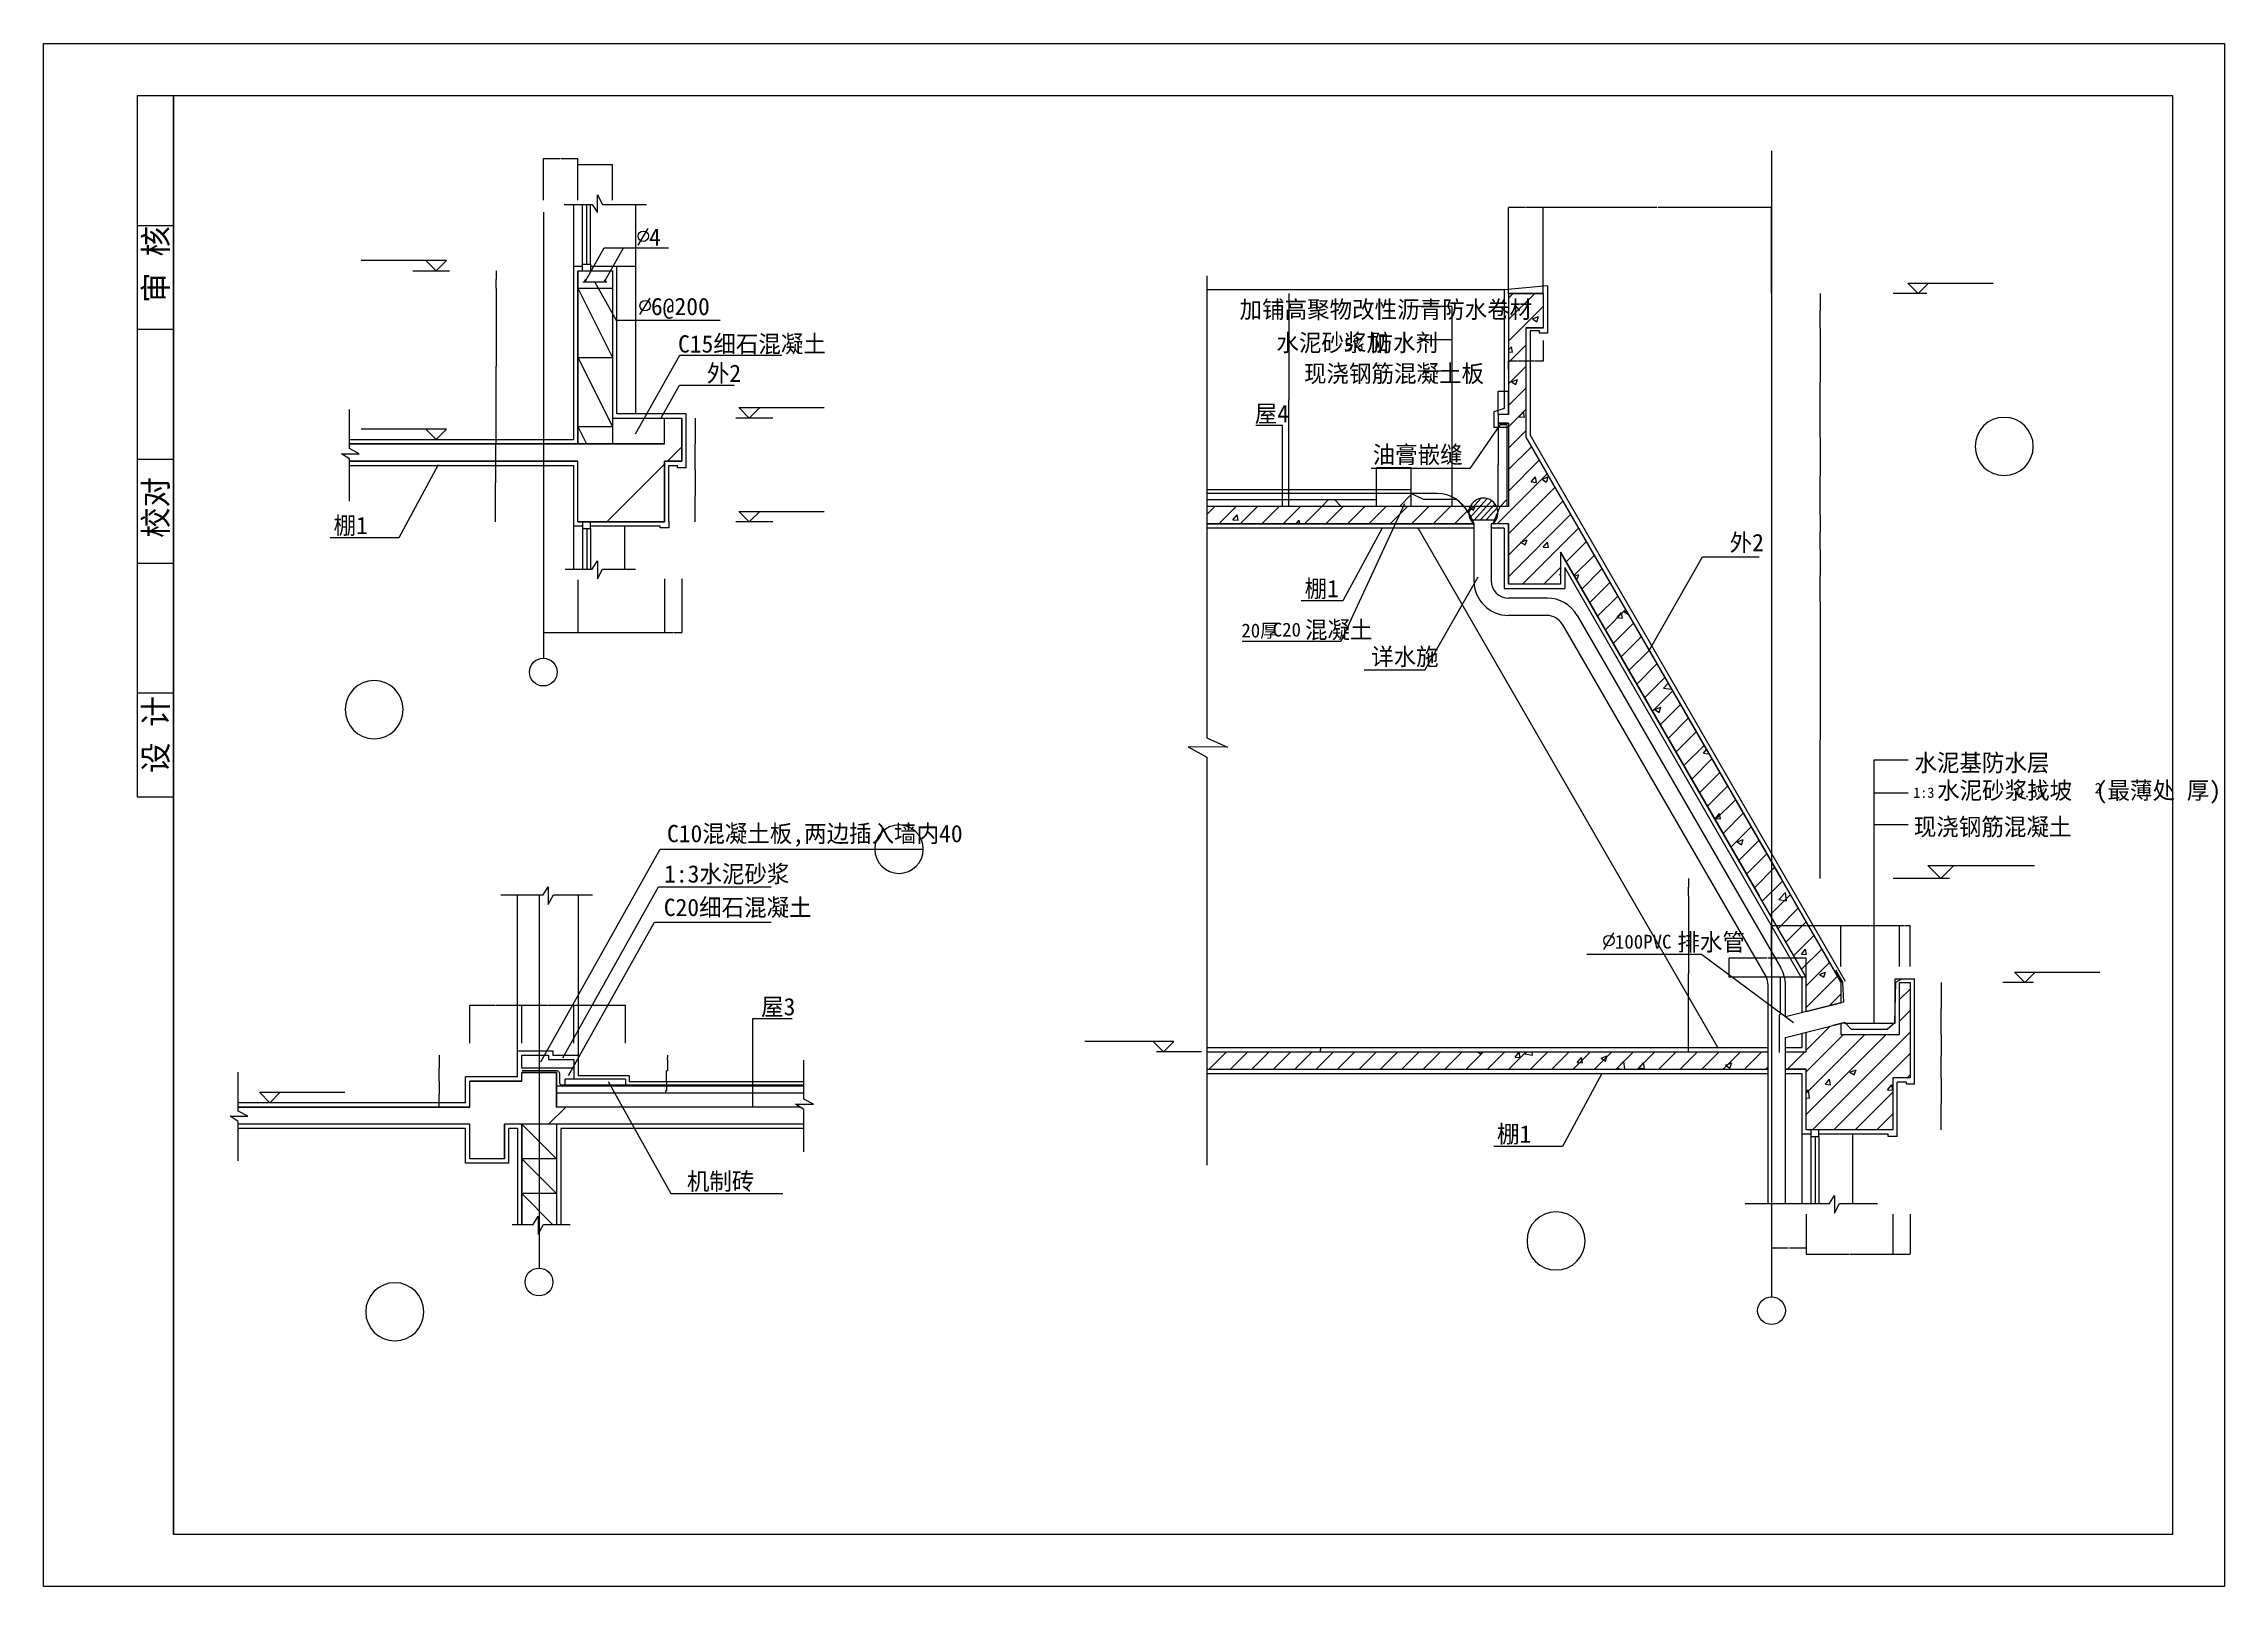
# Model space of a CAD drawing. Header units: metres. Extents: x -4844 to 18171, y -1948 to 18781.
# Drawn here: x 3335 to 15935, y 9871 to 18781 of the extents above; entities that cross this region are included whole.
import ezdxf

# ---------------------------------------------------------------- set-up
doc = ezdxf.new("R2010")
doc.units = ezdxf.units.M
for name, color, linetype in [('AXIS$ES', 1, 'Continuous'), ('DIMENSION$', 3, 'Continuous'), ('PUB_TEXT', 7, 'Continuous'), ('SYMBLE$', 7, 'Continuous'), ('TK', 143, 'Continuous'), ('WALL_$LINE', 252, 'Continuous'), ('WEATER', 4, 'Continuous')]:
    doc.layers.add(name, color=color, linetype=linetype)
doc.dimstyles.get("Standard").update_dxf_attribs({"dimtxt": 2.5, "dimasz": 2.5, "dimexe": 1.25, "dimexo": 0.625, "dimtad": 1, "dimcen": 2.5, "dimazin": 3, "dimtfac": 1, "dimtmove": 0, "dimatfit": 3})
pattern_1 = [(45, (0, 0), (-1571.54, 1571.54), [])]

# ---------------------------------------------------------------- blocks, each defined once
blk = doc.blocks.new('_INDEX1')
blk.add_lwpolyline([(-0.5, 0, 1), (0.5, 0, 1)], format="xyb", close=True)
blk = doc.blocks.new('_INDEX2')
blk.add_line((-0.5, 0), (0.5, 0))
blk.add_lwpolyline([(-0.5, 0, 1), (0.5, 0, 1)], format="xyb", close=True)
blk = doc.blocks.new('*D31')
for p, q in [((5798.26, 13008.67), (5798.26, 13227.85)), ((5798.51, 13227.85), (5946.76, 13227.85)), ((5949.76, 13227.85), (6098.01, 13227.85)), ((6098.26, 13008.67), (6098.26, 13227.85))]:
    blk.add_line(p, q)
at = {"layer": 'Defpoints'}
for p in [(5798.26, 13227.85), (5798.26, 13008.67), (6098.26, 13008.67)]:
    blk.add_point(p, dxfattribs=at)
at = {"layer": 'DIMENSION$', "insert": (5948.26, 13227.85), "char_height": 1, "attachment_point": 5}
blk.add_mtext('300', dxfattribs=at)
blk = doc.blocks.new('*D32')
for p, q in [((5621.51, 12789.39), (5621.51, 12714.39)), ((5621.26, 12714.39), (5621.01, 12714.39)), ((5621.51, 12639.39), (5621.51, 12714.39)), ((5621.51, 12714.39), (5621.51, 12714.39)), ((5621.76, 12714.39), (5622.01, 12714.39))]:
    blk.add_line(p, q)
at = {"layer": 'Defpoints'}
for p in [(5621.51, 12789.39), (5621.51, 12714.39), (5621.51, 12639.39)]:
    blk.add_point(p, dxfattribs=at)
at = {"layer": 'DIMENSION$', "insert": (5621.51, 12715.515), "char_height": 1, "attachment_point": 5}
blk.add_mtext('0', dxfattribs=at)
blk = doc.blocks.new('*D33')
for p, q in [((6098.26, 13008.67), (6098.26, 13227.85)), ((6098.51, 13227.85), (6246.76, 13227.85)), ((6249.76, 13227.85), (6398.01, 13227.85)), ((6398.26, 13008.67), (6398.26, 13227.85))]:
    blk.add_line(p, q)
at = {"layer": 'Defpoints'}
for p in [(6098.26, 13227.85), (6098.26, 13008.67), (6398.26, 13008.67)]:
    blk.add_point(p, dxfattribs=at)
at = {"layer": 'DIMENSION$', "insert": (6248.26, 13227.85), "char_height": 1, "attachment_point": 5}
blk.add_mtext('300', dxfattribs=at)
blk = doc.blocks.new('*D34')
for p, q in [((6398.26, 13008.67), (6398.26, 13227.85)), ((6398.51, 13227.85), (6546.76, 13227.85)), ((6549.76, 13227.85), (6698.01, 13227.85)), ((6698.26, 13008.67), (6698.26, 13227.85))]:
    blk.add_line(p, q)
at = {"layer": 'Defpoints'}
for p in [(6398.26, 13227.85), (6398.26, 13008.67), (6698.26, 13008.67)]:
    blk.add_point(p, dxfattribs=at)
at = {"layer": 'DIMENSION$', "insert": (6548.26, 13227.85), "char_height": 1, "attachment_point": 5}
blk.add_mtext('300', dxfattribs=at)
blk = doc.blocks.new('*D35')
for p, q in [((5621.26, 12864.39), (5621.01, 12864.39)), ((5621.51, 12939.39), (5621.51, 12864.39)), ((5621.51, 12789.39), (5621.51, 12864.39)), ((5621.51, 12864.39), (5621.51, 12864.39)), ((5621.76, 12864.39), (5622.01, 12864.39))]:
    blk.add_line(p, q)
at = {"layer": 'Defpoints'}
for p in [(5621.51, 12939.39), (5621.51, 12864.39), (5621.51, 12789.39)]:
    blk.add_point(p, dxfattribs=at)
at = {"layer": 'DIMENSION$', "insert": (5621.51, 12865.515), "char_height": 1, "attachment_point": 5}
blk.add_mtext('0', dxfattribs=at)
blk = doc.blocks.new('*D36')
for p, q in [((6939.88, 12926.26), (6939.63, 12926.26)), ((6940.13, 12938.63), (6940.13, 12926.26)), ((6940.13, 12913.89), (6940.13, 12926.26)), ((6940.13, 12926.26), (6940.13, 12926.26)), ((6940.38, 12926.26), (6940.63, 12926.26))]:
    blk.add_line(p, q)
at = {"layer": 'Defpoints'}
for p in [(6940.13, 12938.63), (6940.13, 12926.26), (6940.13, 12913.89)]:
    blk.add_point(p, dxfattribs=at)
at = {"layer": 'DIMENSION$', "insert": (6940.13, 12927.385), "char_height": 1, "attachment_point": 5}
blk.add_mtext('20', dxfattribs=at)
blk = doc.blocks.new('*D37')
for p, q in [((6940.13, 12913.89), (6940.13, 12849.14)), ((6935.71, 12849.14), (6934.04, 12849.14)), ((6934.29, 12784.39), (6934.29, 12849.14)), ((6940.38, 12849.14), (6938.71, 12849.14))]:
    blk.add_line(p, q)
at = {"layer": 'Defpoints'}
for p in [(6940.13, 12913.89), (6934.29, 12784.39), (6940.13, 12849.14)]:
    blk.add_point(p, dxfattribs=at)
at = {"layer": 'DIMENSION$', "insert": (6937.21, 12849.14), "char_height": 1, "attachment_point": 5}
blk.add_mtext('130', dxfattribs=at)
blk = doc.blocks.new('*D38')
for p, q in [((6930.985, 12732.73), (6929.43, 12732.73)), ((6929.68, 12719.39), (6929.68, 12732.73)), ((6934.54, 12732.73), (6932.985, 12732.73)), ((6934.29, 12784.39), (6934.29, 12732.73))]:
    blk.add_line(p, q)
at = {"layer": 'Defpoints'}
for p in [(6934.29, 12784.39), (6934.29, 12732.73), (6929.68, 12719.39)]:
    blk.add_point(p, dxfattribs=at)
at = {"layer": 'DIMENSION$', "insert": (6931.985, 12732.73), "char_height": 1, "attachment_point": 5}
blk.add_mtext('60', dxfattribs=at)
blk = doc.blocks.new('*D39')
for p, q in [((6222.96, 15689.92), (6222.96, 15379.63)), ((6422.96, 15683.78), (6422.96, 15379.63)), ((6223.21, 15379.63), (6321.46, 15379.63)), ((6324.46, 15379.63), (6422.71, 15379.63))]:
    blk.add_line(p, q)
at = {"layer": 'Defpoints'}
for p in [(6222.96, 15689.92), (6422.96, 15683.78), (6222.96, 15379.63)]:
    blk.add_point(p, dxfattribs=at)
at = {"layer": 'DIMENSION$', "insert": (6322.96, 15379.63), "char_height": 1, "attachment_point": 5}
blk.add_mtext('200', dxfattribs=at)
blk = doc.blocks.new('*D40')
for p, q in [((6422.96, 15683.78), (6422.96, 15379.63)), ((6922.96, 15689.92), (6922.96, 15379.63)), ((6423.21, 15379.63), (6671.46, 15379.63)), ((6674.46, 15379.63), (6922.71, 15379.63))]:
    blk.add_line(p, q)
at = {"layer": 'Defpoints'}
for p in [(6422.96, 15683.78), (6922.96, 15689.92), (6422.96, 15379.63)]:
    blk.add_point(p, dxfattribs=at)
at = {"layer": 'DIMENSION$', "insert": (6672.96, 15379.63), "char_height": 1, "attachment_point": 5}
blk.add_mtext('500', dxfattribs=at)
blk = doc.blocks.new('*D41')
for p, q in [((6922.96, 15689.92), (6922.96, 15379.63)), ((7022.96, 15689.92), (7022.96, 15379.63)), ((6923.21, 15379.63), (6971.46, 15379.63)), ((6974.46, 15379.63), (7022.71, 15379.63))]:
    blk.add_line(p, q)
at = {"layer": 'Defpoints'}
for p in [(6922.96, 15689.92), (7022.96, 15689.92), (6922.96, 15379.63)]:
    blk.add_point(p, dxfattribs=at)
at = {"layer": 'DIMENSION$', "insert": (6972.96, 15379.63), "char_height": 1, "attachment_point": 5}
blk.add_mtext('100', dxfattribs=at)
blk = doc.blocks.new('*D42')
for p, q in [((5947.07, 16468.72), (5947.07, 16243.72)), ((5946.82, 16243.72), (5946.57, 16243.72)), ((5947.07, 16018.72), (5947.07, 16243.72)), ((5947.07, 16243.72), (5947.07, 16243.72)), ((5947.32, 16243.72), (5947.57, 16243.72))]:
    blk.add_line(p, q)
at = {"layer": 'Defpoints'}
for p in [(5947.07, 16468.72), (5947.07, 16243.72), (5947.07, 16018.72)]:
    blk.add_point(p, dxfattribs=at)
at = {"layer": 'DIMENSION$', "insert": (5947.07, 16244.845), "char_height": 1, "attachment_point": 5}
blk.add_mtext('0', dxfattribs=at)
blk = doc.blocks.new('*D43')
for p, q in [((5950.22, 17368.72), (5950.22, 16918.72)), ((5949.97, 16918.72), (5949.72, 16918.72)), ((5950.22, 16468.72), (5950.22, 16918.72)), ((5950.22, 16918.72), (5950.22, 16918.72)), ((5950.47, 16918.72), (5950.72, 16918.72))]:
    blk.add_line(p, q)
at = {"layer": 'Defpoints'}
for p in [(5950.22, 17368.72), (5950.22, 16918.72), (5950.22, 16468.72)]:
    blk.add_point(p, dxfattribs=at)
at = {"layer": 'DIMENSION$', "insert": (5950.22, 16919.845), "char_height": 1, "attachment_point": 5}
blk.add_mtext('0', dxfattribs=at)
blk = doc.blocks.new('*D44')
for p, q in [((5949.97, 17418.72), (5949.72, 17418.72)), ((5950.22, 17468.72), (5950.22, 17418.72)), ((5950.22, 17368.72), (5950.22, 17418.72)), ((5950.22, 17418.72), (5950.22, 17418.72)), ((5950.47, 17418.72), (5950.72, 17418.72))]:
    blk.add_line(p, q)
at = {"layer": 'Defpoints'}
for p in [(5950.22, 17468.72), (5950.22, 17418.72), (5950.22, 17368.72)]:
    blk.add_point(p, dxfattribs=at)
at = {"layer": 'DIMENSION$', "insert": (5950.22, 17419.845), "char_height": 1, "attachment_point": 5}
blk.add_mtext('0', dxfattribs=at)
blk = doc.blocks.new('*D45')
for p, q in [((6222.96, 17875.95), (6222.96, 18117.24)), ((6223.21, 18117.24), (6319.46, 18117.24)), ((6326.46, 18117.24), (6422.71, 18117.24)), ((6422.96, 17875.95), (6422.96, 18117.24))]:
    blk.add_line(p, q)
at = {"layer": 'Defpoints'}
for p in [(6222.96, 18117.24), (6222.96, 17875.95), (6422.96, 17875.95)]:
    blk.add_point(p, dxfattribs=at)
at = {"layer": 'DIMENSION$', "insert": (6322.96, 18117.24), "char_height": 1, "attachment_point": 5}
blk.add_mtext('200(50)', dxfattribs=at)
blk = doc.blocks.new('*D46')
for p, q in [((6422.96, 17875.95), (6422.96, 18081.91)), ((6423.21, 18081.91), (6521.46, 18081.91)), ((6524.46, 18081.91), (6622.71, 18081.91)), ((6622.96, 17875.95), (6622.96, 18081.91))]:
    blk.add_line(p, q)
at = {"layer": 'Defpoints'}
for p in [(6422.96, 18081.91), (6422.96, 17875.95), (6622.96, 17875.95)]:
    blk.add_point(p, dxfattribs=at)
at = {"layer": 'DIMENSION$', "insert": (6522.96, 18081.91), "char_height": 1, "attachment_point": 5}
blk.add_mtext('200', dxfattribs=at)
blk = doc.blocks.new('*D47')
for p, q in [((7099.83, 16318.72), (7099.83, 16168.72)), ((7099.58, 16168.72), (7099.33, 16168.72)), ((7099.83, 16018.72), (7099.83, 16168.72)), ((7099.83, 16168.72), (7099.83, 16168.72)), ((7100.08, 16168.72), (7100.33, 16168.72))]:
    blk.add_line(p, q)
at = {"layer": 'Defpoints'}
for p in [(7099.83, 16318.72), (7099.83, 16168.72), (7099.83, 16018.72)]:
    blk.add_point(p, dxfattribs=at)
at = {"layer": 'DIMENSION$', "insert": (7099.83, 16169.845), "char_height": 1, "attachment_point": 5}
blk.add_mtext('0', dxfattribs=at)
blk = doc.blocks.new('*D48')
for p, q in [((7099.83, 16618.72), (7099.83, 16468.72)), ((7099.58, 16468.72), (7099.33, 16468.72)), ((7099.83, 16318.72), (7099.83, 16468.72)), ((7099.83, 16468.72), (7099.83, 16468.72)), ((7100.08, 16468.72), (7100.33, 16468.72))]:
    blk.add_line(p, q)
at = {"layer": 'Defpoints'}
for p in [(7099.83, 16618.72), (7099.83, 16468.72), (7099.83, 16318.72)]:
    blk.add_point(p, dxfattribs=at)
at = {"layer": 'DIMENSION$', "insert": (7099.83, 16469.845), "char_height": 1, "attachment_point": 5}
blk.add_mtext('0', dxfattribs=at)
blk = doc.blocks.new('*D49')
for p, q in [((11768.19, 16771.63), (11738.94, 16771.63)), ((11739.19, 16638.39), (11739.19, 16771.63)), ((11799.44, 16771.63), (11770.19, 16771.63)), ((11799.19, 16638.39), (11799.19, 16771.63))]:
    blk.add_line(p, q)
at = {"layer": 'Defpoints'}
for p in [(11799.19, 16771.63), (11739.19, 16638.39), (11799.19, 16638.39)]:
    blk.add_point(p, dxfattribs=at)
at = {"layer": 'DIMENSION$', "insert": (11769.19, 16771.63), "char_height": 1, "attachment_point": 5}
blk.add_mtext('60', dxfattribs=at)
blk = doc.blocks.new('*D50')
for p, q in [((11899.19, 17066.7), (11899.19, 16947.28)), ((11847.69, 16947.28), (11798.94, 16947.28)), ((11799.19, 16899.28), (11799.19, 16947.28)), ((11899.44, 16947.28), (11850.69, 16947.28))]:
    blk.add_line(p, q)
at = {"layer": 'Defpoints'}
for p in [(11899.19, 17066.7), (11799.19, 16899.28), (11899.19, 16947.28)]:
    blk.add_point(p, dxfattribs=at)
at = {"layer": 'DIMENSION$', "insert": (11849.19, 16947.28), "char_height": 1, "attachment_point": 5}
blk.add_mtext('100', dxfattribs=at)
blk = doc.blocks.new('*D51')
for p, q in [((11899.19, 17066.7), (11899.19, 16947.28)), ((11999.19, 17066.7), (11999.19, 16947.28)), ((11947.69, 16947.28), (11898.94, 16947.28)), ((11999.44, 16947.28), (11950.69, 16947.28))]:
    blk.add_line(p, q)
at = {"layer": 'Defpoints'}
for p in [(11899.19, 17066.7), (11999.19, 17066.7), (11999.19, 16947.28)]:
    blk.add_point(p, dxfattribs=at)
at = {"layer": 'DIMENSION$', "insert": (11949.19, 16947.28), "char_height": 1, "attachment_point": 5}
blk.add_mtext('100', dxfattribs=at)
blk = doc.blocks.new('*D52')
for p, q in [((11739.19, 16588.39), (11739.19, 16348.39)), ((11738.94, 16348.39), (11738.69, 16348.39)), ((11739.19, 16108.39), (11739.19, 16348.39)), ((11739.19, 16348.39), (11739.19, 16348.39)), ((11739.44, 16348.39), (11739.69, 16348.39))]:
    blk.add_line(p, q)
at = {"layer": 'Defpoints'}
for p in [(11739.19, 16588.39), (11739.19, 16348.39), (11739.19, 16108.39)]:
    blk.add_point(p, dxfattribs=at)
at = {"layer": 'DIMENSION$', "insert": (11739.19, 16349.515), "char_height": 1, "attachment_point": 5}
blk.add_mtext('0', dxfattribs=at)
blk = doc.blocks.new('*D53')
for p, q in [((13369.26, 13388.56), (13369.26, 13171.54)), ((13365.19, 13171.54), (13363.87, 13171.54)), ((13364.12, 12954.53), (13364.12, 13171.54)), ((13369.51, 13171.54), (13368.19, 13171.54))]:
    blk.add_line(p, q)
at = {"layer": 'Defpoints'}
for p in [(13369.26, 13388.56), (13369.26, 13171.54), (13364.12, 12954.53)]:
    blk.add_point(p, dxfattribs=at)
at = {"layer": 'DIMENSION$', "insert": (13366.69, 13171.54), "char_height": 1, "attachment_point": 5}
blk.add_mtext('430', dxfattribs=at)
blk = doc.blocks.new('*D54')
for p, q in [((13293.885, 13499.87), (13074.33, 13499.87)), ((13074.58, 13388.39), (13074.58, 13499.87)), ((13519.44, 13499.87), (13299.885, 13499.87)), ((13519.19, 13388.39), (13519.19, 13499.87))]:
    blk.add_line(p, q)
at = {"layer": 'Defpoints'}
for p in [(13519.19, 13499.87), (13074.58, 13388.39), (13519.19, 13388.39)]:
    blk.add_point(p, dxfattribs=at)
at = {"layer": 'DIMENSION$', "insert": (13296.885, 13499.87), "char_height": 1, "attachment_point": 5}
blk.add_mtext('444,61', dxfattribs=at)
blk = doc.blocks.new('*D55')
for p, q in [((14059.19, 13451.7), (14059.19, 13686.98)), ((14059.44, 13686.98), (14088.19, 13686.98)), ((14090.19, 13686.98), (14118.94, 13686.98)), ((14119.19, 13451.7), (14119.19, 13686.98))]:
    blk.add_line(p, q)
at = {"layer": 'Defpoints'}
for p in [(14059.19, 13686.98), (14059.19, 13451.7), (14119.19, 13451.7)]:
    blk.add_point(p, dxfattribs=at)
at = {"layer": 'DIMENSION$', "insert": (14089.19, 13686.98), "char_height": 1, "attachment_point": 5}
blk.add_mtext('60', dxfattribs=at)
blk = doc.blocks.new('*D56')
for p, q in [((13719.19, 13451.7), (13719.19, 13686.98)), ((13719.44, 13686.98), (13887.69, 13686.98)), ((13890.69, 13686.98), (14058.94, 13686.98)), ((14059.19, 13451.7), (14059.19, 13686.98))]:
    blk.add_line(p, q)
at = {"layer": 'Defpoints'}
for p in [(13719.19, 13686.98), (13719.19, 13451.7), (14059.19, 13451.7)]:
    blk.add_point(p, dxfattribs=at)
at = {"layer": 'DIMENSION$', "insert": (13889.19, 13686.98), "char_height": 1, "attachment_point": 5}
blk.add_mtext('340', dxfattribs=at)
blk = doc.blocks.new('*D57')
for p, q in [((13319.19, 13451.7), (13319.19, 13686.98)), ((13319.44, 13686.98), (13517.69, 13686.98)), ((13520.69, 13686.98), (13718.94, 13686.98)), ((13719.19, 13451.7), (13719.19, 13686.98))]:
    blk.add_line(p, q)
at = {"layer": 'Defpoints'}
for p in [(13319.19, 13686.98), (13319.19, 13451.7), (13719.19, 13451.7)]:
    blk.add_point(p, dxfattribs=at)
at = {"layer": 'DIMENSION$', "insert": (13519.19, 13686.98), "char_height": 1, "attachment_point": 5}
blk.add_mtext('400', dxfattribs=at)
blk = doc.blocks.new('*D58')
for p, q in [((14019.19, 12019.91), (14019.19, 11790.04)), ((14119.19, 12019.91), (14119.19, 11790.04)), ((14019.44, 11790.04), (14067.69, 11790.04)), ((14070.69, 11790.04), (14118.94, 11790.04))]:
    blk.add_line(p, q)
at = {"layer": 'Defpoints'}
for p in [(14019.19, 12019.91), (14119.19, 12019.91), (14019.19, 11790.04)]:
    blk.add_point(p, dxfattribs=at)
at = {"layer": 'DIMENSION$', "insert": (14069.19, 11790.04), "char_height": 1, "attachment_point": 5}
blk.add_mtext('100', dxfattribs=at)
blk = doc.blocks.new('*D59')
for p, q in [((13519.19, 12019.91), (13519.19, 11790.04)), ((14019.19, 12019.91), (14019.19, 11790.04)), ((13519.44, 11790.04), (13767.69, 11790.04)), ((13770.69, 11790.04), (14018.94, 11790.04))]:
    blk.add_line(p, q)
at = {"layer": 'Defpoints'}
for p in [(13519.19, 12019.91), (14019.19, 12019.91), (13519.19, 11790.04)]:
    blk.add_point(p, dxfattribs=at)
at = {"layer": 'DIMENSION$', "insert": (13769.19, 11790.04), "char_height": 1, "attachment_point": 5}
blk.add_mtext('500', dxfattribs=at)
blk = doc.blocks.new('*D60')
for p, q in [((13319.19, 12019.91), (13319.19, 11825.37)), ((13519.19, 12019.91), (13519.19, 11825.37)), ((13319.44, 11825.37), (13415.69, 11825.37)), ((13422.69, 11825.37), (13518.94, 11825.37))]:
    blk.add_line(p, q)
at = {"layer": 'Defpoints'}
for p in [(13319.19, 12019.91), (13519.19, 12019.91), (13319.19, 11825.37)]:
    blk.add_point(p, dxfattribs=at)
at = {"layer": 'DIMENSION$', "insert": (13419.19, 11825.37), "char_height": 1, "attachment_point": 5}
blk.add_mtext('200(50)', dxfattribs=at)
blk = doc.blocks.new('*D61')
for p, q in [((10530.39, 17338.39), (10530.39, 16723.39)), ((10530.14, 16723.39), (10529.89, 16723.39)), ((10530.39, 16108.39), (10530.39, 16723.39)), ((10530.39, 16723.39), (10530.39, 16723.39)), ((10530.64, 16723.39), (10530.89, 16723.39))]:
    blk.add_line(p, q)
at = {"layer": 'Defpoints'}
for p in [(10530.39, 17338.39), (10530.39, 16723.39), (10530.39, 16108.39)]:
    blk.add_point(p, dxfattribs=at)
at = {"layer": 'DIMENSION$', "insert": (10530.39, 16724.515), "char_height": 1, "attachment_point": 5}
blk.add_mtext('0', dxfattribs=at)
blk = doc.blocks.new('*D62')
for p, q in [((11897.69, 17835.42), (11798.94, 17835.42)), ((11799.19, 17338.39), (11799.19, 17835.42)), ((11999.44, 17835.42), (11900.69, 17835.42)), ((11999.19, 17338.39), (11999.19, 17835.42))]:
    blk.add_line(p, q)
at = {"layer": 'Defpoints'}
for p in [(11999.19, 17835.42), (11799.19, 17338.39), (11999.19, 17338.39)]:
    blk.add_point(p, dxfattribs=at)
at = {"layer": 'DIMENSION$', "insert": (11899.19, 17835.42), "char_height": 1, "attachment_point": 5}
blk.add_mtext('200', dxfattribs=at)
blk = doc.blocks.new('*D63')
for p, q in [((14299.19, 13358.39), (14299.19, 13208.39)), ((14298.94, 13208.39), (14298.69, 13208.39)), ((14299.19, 13058.39), (14299.19, 13208.39)), ((14299.19, 13208.39), (14299.19, 13208.39)), ((14299.44, 13208.39), (14299.69, 13208.39))]:
    blk.add_line(p, q)
at = {"layer": 'Defpoints'}
for p in [(14299.19, 13358.39), (14299.19, 13208.39), (14299.19, 13058.39)]:
    blk.add_point(p, dxfattribs=at)
at = {"layer": 'DIMENSION$', "insert": (14299.19, 13209.515), "char_height": 1, "attachment_point": 5}
blk.add_mtext('0', dxfattribs=at)
blk = doc.blocks.new('*D64')
for p, q in [((14299.19, 13058.39), (14299.19, 12933.39)), ((14298.94, 12933.39), (14298.69, 12933.39)), ((14299.19, 12808.39), (14299.19, 12933.39)), ((14299.19, 12933.39), (14299.19, 12933.39)), ((14299.44, 12933.39), (14299.69, 12933.39))]:
    blk.add_line(p, q)
at = {"layer": 'Defpoints'}
for p in [(14299.19, 13058.39), (14299.19, 12933.39), (14299.19, 12808.39)]:
    blk.add_point(p, dxfattribs=at)
at = {"layer": 'DIMENSION$', "insert": (14299.19, 12934.515), "char_height": 1, "attachment_point": 5}
blk.add_mtext('0', dxfattribs=at)
blk = doc.blocks.new('*D65')
for p, q in [((14299.19, 12808.39), (14299.19, 12658.39)), ((14298.94, 12658.39), (14298.69, 12658.39)), ((14299.19, 12508.39), (14299.19, 12658.39)), ((14299.19, 12658.39), (14299.19, 12658.39)), ((14299.44, 12658.39), (14299.69, 12658.39))]:
    blk.add_line(p, q)
at = {"layer": 'Defpoints'}
for p in [(14299.19, 12808.39), (14299.19, 12658.39), (14299.19, 12508.39)]:
    blk.add_point(p, dxfattribs=at)
at = {"layer": 'DIMENSION$', "insert": (14299.19, 12659.515), "char_height": 1, "attachment_point": 5}
blk.add_mtext('500', dxfattribs=at)
blk = doc.blocks.new('*D66')
for p, q in [((12839.19, 13858.39), (12839.19, 13408.39)), ((12838.94, 13408.39), (12838.69, 13408.39)), ((12839.19, 12958.39), (12839.19, 13408.39)), ((12839.19, 13408.39), (12839.19, 13408.39)), ((12839.44, 13408.39), (12839.69, 13408.39))]:
    blk.add_line(p, q)
at = {"layer": 'Defpoints'}
for p in [(12839.19, 13858.39), (12839.19, 13408.39), (12839.19, 12958.39)]:
    blk.add_point(p, dxfattribs=at)
at = {"layer": 'DIMENSION$', "insert": (12839.19, 13409.515), "char_height": 1, "attachment_point": 5}
blk.add_mtext('0', dxfattribs=at)
blk = doc.blocks.new('*D67')
for p, q in [((12838.94, 13908.39), (12838.69, 13908.39)), ((12839.19, 13958.39), (12839.19, 13908.39)), ((12839.19, 13858.39), (12839.19, 13908.39)), ((12839.19, 13908.39), (12839.19, 13908.39)), ((12839.44, 13908.39), (12839.69, 13908.39))]:
    blk.add_line(p, q)
at = {"layer": 'Defpoints'}
for p in [(12839.19, 13958.39), (12839.19, 13908.39), (12839.19, 13858.39)]:
    blk.add_point(p, dxfattribs=at)
at = {"layer": 'DIMENSION$', "insert": (12839.19, 13909.515), "char_height": 1, "attachment_point": 5}
blk.add_mtext('0', dxfattribs=at)
blk = doc.blocks.new('*D68')
for p, q in [((13599.19, 15558.39), (13599.19, 14758.39)), ((13598.94, 14758.39), (13598.69, 14758.39)), ((13599.19, 13958.39), (13599.19, 14758.39)), ((13599.19, 14758.39), (13599.19, 14758.39)), ((13599.44, 14758.39), (13599.69, 14758.39))]:
    blk.add_line(p, q)
at = {"layer": 'Defpoints'}
for p in [(13599.19, 15558.39), (13599.19, 14758.39), (13599.19, 13958.39)]:
    blk.add_point(p, dxfattribs=at)
at = {"layer": 'DIMENSION$', "insert": (13599.19, 14759.515), "char_height": 1, "attachment_point": 5}
blk.add_mtext('0', dxfattribs=at)
blk = doc.blocks.new('*D69')
for p, q in [((13599.19, 15858.39), (13599.19, 15708.39)), ((13598.94, 15708.39), (13598.69, 15708.39)), ((13599.19, 15558.39), (13599.19, 15708.39)), ((13599.19, 15708.39), (13599.19, 15708.39)), ((13599.44, 15708.39), (13599.69, 15708.39))]:
    blk.add_line(p, q)
at = {"layer": 'Defpoints'}
for p in [(13599.19, 15858.39), (13599.19, 15708.39), (13599.19, 15558.39)]:
    blk.add_point(p, dxfattribs=at)
at = {"layer": 'DIMENSION$', "insert": (13599.19, 15709.515), "char_height": 1, "attachment_point": 5}
blk.add_mtext('0', dxfattribs=at)
blk = doc.blocks.new('*D70')
for p, q in [((13599.19, 16058.39), (13599.19, 15958.39)), ((13598.94, 15958.39), (13598.69, 15958.39)), ((13599.19, 15858.39), (13599.19, 15958.39)), ((13599.19, 15958.39), (13599.19, 15958.39)), ((13599.44, 15958.39), (13599.69, 15958.39))]:
    blk.add_line(p, q)
at = {"layer": 'Defpoints'}
for p in [(13599.19, 16058.39), (13599.19, 15958.39), (13599.19, 15858.39)]:
    blk.add_point(p, dxfattribs=at)
at = {"layer": 'DIMENSION$', "insert": (13599.19, 15959.515), "char_height": 1, "attachment_point": 5}
blk.add_mtext('0', dxfattribs=at)
blk = doc.blocks.new('*D71')
for p, q in [((13599.19, 16508.39), (13599.19, 16283.39)), ((13598.94, 16283.39), (13598.69, 16283.39)), ((13599.19, 16058.39), (13599.19, 16283.39)), ((13599.19, 16283.39), (13599.19, 16283.39)), ((13599.44, 16283.39), (13599.69, 16283.39))]:
    blk.add_line(p, q)
at = {"layer": 'Defpoints'}
for p in [(13599.19, 16508.39), (13599.19, 16283.39), (13599.19, 16058.39)]:
    blk.add_point(p, dxfattribs=at)
at = {"layer": 'DIMENSION$', "insert": (13599.19, 16284.515), "char_height": 1, "attachment_point": 5}
blk.add_mtext('0', dxfattribs=at)
blk = doc.blocks.new('*D72')
for p, q in [((13599.19, 17138.39), (13599.19, 16823.39)), ((13598.94, 16823.39), (13598.69, 16823.39)), ((13599.19, 16508.39), (13599.19, 16823.39)), ((13599.19, 16823.39), (13599.19, 16823.39)), ((13599.44, 16823.39), (13599.69, 16823.39))]:
    blk.add_line(p, q)
at = {"layer": 'Defpoints'}
for p in [(13599.19, 17138.39), (13599.19, 16823.39), (13599.19, 16508.39)]:
    blk.add_point(p, dxfattribs=at)
at = {"layer": 'DIMENSION$', "insert": (13599.19, 16824.515), "char_height": 1, "attachment_point": 5}
blk.add_mtext('0', dxfattribs=at)
blk = doc.blocks.new('*D73')
for p, q in [((13599.19, 17338.39), (13599.19, 17238.39)), ((13598.94, 17238.39), (13598.69, 17238.39)), ((13599.19, 17138.39), (13599.19, 17238.39)), ((13599.19, 17238.39), (13599.19, 17238.39)), ((13599.44, 17238.39), (13599.69, 17238.39))]:
    blk.add_line(p, q)
at = {"layer": 'Defpoints'}
for p in [(13599.19, 17338.39), (13599.19, 17238.39), (13599.19, 17138.39)]:
    blk.add_point(p, dxfattribs=at)
at = {"layer": 'DIMENSION$', "insert": (13599.19, 17239.515), "char_height": 1, "attachment_point": 5}
blk.add_mtext('0', dxfattribs=at)
blk = doc.blocks.new('*D74')
for p, q in [((12657.19, 17835.42), (11998.94, 17835.42)), ((11999.19, 17338.39), (11999.19, 17835.42)), ((13319.44, 17835.42), (12661.19, 17835.42)), ((13319.19, 17338.39), (13319.19, 17835.42))]:
    blk.add_line(p, q)
at = {"layer": 'Defpoints'}
for p in [(13319.19, 17835.42), (11999.19, 17338.39), (13319.19, 17338.39)]:
    blk.add_point(p, dxfattribs=at)
at = {"layer": 'DIMENSION$', "insert": (12659.19, 17835.42), "char_height": 1, "attachment_point": 5}
blk.add_mtext('1320', dxfattribs=at)
blk = doc.blocks.new('*D75')
for p, q in [((10713.55, 12983.39), (10713.55, 12970.89)), ((10713.3, 12970.89), (10713.05, 12970.89)), ((10713.55, 12958.39), (10713.55, 12970.89)), ((10713.55, 12970.89), (10713.55, 12970.89)), ((10713.8, 12970.89), (10714.05, 12970.89))]:
    blk.add_line(p, q)
at = {"layer": 'Defpoints'}
for p in [(10713.55, 12983.39), (10713.55, 12970.89), (10713.55, 12958.39)]:
    blk.add_point(p, dxfattribs=at)
at = {"layer": 'DIMENSION$', "insert": (10713.55, 12972.015), "char_height": 1, "attachment_point": 5}
blk.add_mtext('30', dxfattribs=at)
blk = doc.blocks.new('*D97')
for p, q in [((11135.86, 16330.38), (11037.11, 16330.38)), ((11037.36, 16182.15), (11037.36, 16330.38)), ((11237.61, 16330.38), (11138.86, 16330.38)), ((11237.36, 16203.6), (11237.36, 16330.38))]:
    blk.add_line(p, q)
at = {"layer": 'Defpoints'}
for p in [(11237.36, 16330.38), (11037.36, 16182.15), (11237.36, 16203.6)]:
    blk.add_point(p, dxfattribs=at)
at = {"layer": 'DIMENSION$', "insert": (11137.36, 16330.38), "char_height": 1, "attachment_point": 5}
blk.add_mtext('200', dxfattribs=at)

msp = doc.modelspace()

# ---------------------------------------------------------------- hatches: boundary and pattern name
h = msp.add_hatch()
h.set_pattern_fill('AN31C', scale=700)
h.set_pattern_definition(pattern_1)
h.paths.add_polyline_path([(6922.96, 16368.72), (7022.96, 16368.72), (7022.96, 16618.72), (6922.96, 16618.72), (6922.96, 16468.72), (6622.96, 16468.72), (6422.96, 16468.72), (6222.96, 16468.72), (6222.96, 16368.72), (6422.96, 16368.72), (6422.96, 16018.72), (6922.96, 16018.72)])
h.paths.add_polyline_path([(6222.96, 16468.72), (5103.36, 16468.72), (5103.36, 16442.3), (5158.9, 16412.64), (5056.13, 16412.64), (5103.36, 16382.97), (5103.36, 16368.72), (6222.96, 16368.72)])
h = msp.add_hatch()
h.set_pattern_fill('ANSI37', scale=200)
h.paths.add_polyline_path([(11037.36, 16146.14), (10493.94, 16146.14), (10493.94, 16108.39), (11037.36, 16108.39)])
h.paths.add_polyline_path([(10493.94, 16146.14), (10055.35, 16146.14), (10055.35, 16108.39), (10493.94, 16108.39)])
h = msp.add_hatch()
h.set_pattern_fill('AN33C', scale=100)
h.set_pattern_definition([(45, (0, 0), (-224.5064, 224.5064), [])])
h.paths.add_polyline_path([(11237.36, 16182.15), (11037.36, 16182.15), (11037.36, 16108.39), (11237.36, 16108.39)])
h = msp.add_hatch()
h.set_pattern_fill('AN31C', scale=700)
h.set_pattern_definition(pattern_1)
h.paths.add_polyline_path([(6198.26, 12839.39), (6098.26, 12839.39), (6098.26, 12789.39), (5798.26, 12789.39), (5798.26, 12639.39), (4460.07, 12639.39), (4460.07, 12615.48), (4515.61, 12585.81), (4412.84, 12585.81), (4460.07, 12556.14), (4460.07, 12539.39), (5798.26, 12539.39), (5798.26, 12339.39), (5998.26, 12339.39), (5998.26, 12539.39), (6198.26, 12539.39)])
h.paths.add_polyline_path([(6679.01, 12639.39), (6298.26, 12639.39), (6298.26, 12839.39), (6198.26, 12839.39), (6198.26, 12539.39), (6298.26, 12539.39), (6735.1, 12539.39)])
h.paths.add_polyline_path([(7727.46, 12625.22), (7704.9, 12639.39), (6679.01, 12639.39), (6735.1, 12539.39), (7727.46, 12539.39)])

# ---------------------------------------------------------------- linework, layer by layer
for p, q in [((6535.35, 17805.08), (6535.35, 17907.86)), ((6535.35, 17907.86), (6565.02, 17852.32)), ((6342.57, 17852.32), (6505.68, 17852.32)), ((6397.96, 17852.32), (6397.96, 16493.72)), ((6449.11, 17507.76), (6449.11, 17852.32)), ((6474.87, 17507.76), (6474.87, 17852.32)), ((6495.44, 17507.76), (6495.44, 17852.32)), ((6505.68, 17852.32), (6535.35, 17805.08)), ((6565.02, 17852.32), (6819.15, 17852.32)), ((6756.94, 16643.72), (6756.94, 17852.32)), ((6826.56, 17712.7), (6768.2, 17617.75)), ((6468.44, 17413.05), (6574.16, 17601.71)), ((6574.16, 17601.71), (6946.33, 17601.71)), ((6579.99, 17413.05), (6685.7, 17601.71)), ((5467.82, 17468.72), (5680.47, 17468.72)), ((6449.11, 17493.72), (6397.96, 17493.72)), ((6756.94, 17493.72), (6495.44, 17493.72)), ((6520.73, 17404.04), (6643.7, 17184.57)), ((6647.96, 16643.72), (6647.96, 17493.72)), ((10055.35, 17439.58), (10055.35, 14771.47)), ((6422.96, 17368.72), (6622.96, 16968.72)), ((6837.56, 17311.72), (6779.19, 17216.78)), ((11774.19, 17358.08), (10055.35, 17358.08)), ((11472.28, 17263.05), (11275.25, 17263.05)), ((11472.28, 17263.05), (11472.28, 16108.39)), ((12024.19, 17381.78), (11774.19, 17358.08)), ((11774.19, 17358.08), (11774.19, 16673.87)), ((11799.19, 17186.78), (11950.8, 17338.39)), ((11799.19, 17310.52), (11827.06, 17338.39)), ((11799.19, 17063.04), (11999.19, 17263.04)), ((12024.19, 17381.78), (12024.19, 17109.15)), ((14215.7, 17338.39), (14022.07, 17338.39)), ((6643.7, 17184.57), (7243.68, 17184.57)), ((11937.8, 17191.07), (11972.81, 17204.51)), ((11937.8, 17191.07), (11962.67, 17174.29)), ((11962.7, 17174.26), (11972.84, 17204.48)), ((11998.29, 17138.39), (11999.19, 17139.29)), ((11472.28, 17071.05), (11275.25, 17071.05)), ((11799.19, 16939.29), (11899.19, 17039.29)), ((11799.19, 17011.02), (11815.7, 17030.7)), ((11821.5, 16999.33), (11815.72, 17030.67)), ((11924.19, 17121.31), (11924.19, 16519.22)), ((11978, 17121.31), (11924.19, 17121.31)), ((11978, 17109.15), (11978, 17121.31)), ((12024.19, 17109.15), (11978, 17109.15)), ((6422.96, 16968.72), (6622.96, 16968.72)), ((6422.96, 16968.72), (6622.96, 16568.72)), ((6755.64, 16526.36), (7010.62, 16980.93)), ((7010.62, 16980.93), (7601.46, 16980.93)), ((11472.28, 16889.61), (11275.25, 16889.61)), ((11799.19, 17001.31), (11821.48, 16999.36)), ((11799.19, 16815.55), (11899.19, 16915.55)), ((6904.08, 16619.07), (7010.31, 16808.45)), ((7010.31, 16808.45), (7325.82, 16808.45)), ((11799.19, 16691.8), (11899.19, 16791.8)), ((11816.14, 16828.49), (11851.15, 16841.93)), ((11816.14, 16828.49), (11841.02, 16811.72)), ((11841.04, 16811.69), (11851.18, 16841.9)), ((5103.36, 16442.3), (5103.36, 16667.36)), ((7047.96, 16643.72), (6647.96, 16643.72)), ((7047.96, 16331.72), (7047.96, 16643.72)), ((11774.19, 16673.87), (11714.19, 16653.46)), ((11714.19, 16653.46), (11714.19, 16563.39)), ((11739.19, 16631.8), (11745.77, 16638.39)), ((11799.19, 16568.06), (11899.19, 16668.06)), ((11860.97, 16625.88), (11885.07, 16654.6)), ((11890.88, 16623.23), (11885.1, 16654.57)), ((6422.96, 16568.72), (6622.96, 16568.72)), ((6422.96, 16568.72), (6472.96, 16468.72)), ((7547.84, 16618.72), (7335.19, 16618.72)), ((10493.94, 16574.65), (10339.31, 16574.65)), ((10493.94, 16108.39), (10493.94, 16574.65)), ((11750.89, 16580.37), (11575.15, 16327.16)), ((11795.88, 16563.39), (11714.19, 16563.39)), ((11799.19, 16444.32), (11899.19, 16544.32)), ((11860.97, 16625.88), (11890.85, 16623.26)), ((11924.24, 16519.25), (13744.19, 13367.01)), ((5056.13, 16412.64), (5158.9, 16412.64)), ((5103.36, 16382.97), (5056.13, 16412.64)), ((5158.9, 16412.64), (5103.36, 16442.3)), ((5103.36, 16137.85), (5103.36, 16382.97)), ((5104.15, 16493.72), (6397.96, 16493.72)), ((11799.19, 16320.57), (11931.37, 16452.75)), ((5104.15, 16343.72), (6397.96, 16343.72)), ((5615.54, 16348.13), (5388.78, 15926.98)), ((6397.96, 16343.72), (6397.96, 15746.16)), ((6947.96, 16343.72), (6996.99, 16343.72)), ((6947.96, 16018.72), (6947.96, 16343.72)), ((6996.99, 16331.72), (6996.99, 16343.72)), ((7047.96, 16331.72), (6996.99, 16331.72)), ((11575.15, 16327.16), (11005.24, 16327.16)), ((11734.49, 16008.39), (12022.05, 16295.95)), ((11799.19, 16196.83), (11976.71, 16374.35)), ((11930.34, 16249.78), (11954.45, 16278.51)), ((11960.25, 16247.13), (11954.47, 16278.47)), ((11992.94, 16264.61), (12027.95, 16278.05)), ((11992.94, 16264.61), (12017.81, 16247.83)), ((12017.83, 16247.8), (12027.97, 16278.02)), ((12028.83, 16281.69), (12029.74, 16282.64)), ((12028.83, 16281.69), (12030.43, 16281.44)), ((11037.36, 16108.39), (11037.36, 16182.15)), ((11237.36, 16108.39), (11237.36, 16182.15)), ((11799.19, 15949.34), (12067.39, 16217.54)), ((11799.19, 15825.6), (12112.73, 16139.14)), ((11930.34, 16249.78), (11960.23, 16247.17)), ((6947.96, 16018.25), (6947.96, 15985.12)), ((7547.84, 16018.72), (7335.19, 16018.72)), ((10055.35, 16061.66), (10102.08, 16108.39)), ((10125.82, 16008.39), (10225.82, 16108.39)), ((10206.57, 16030.56), (10230.67, 16059.29)), ((10206.57, 16030.56), (10236.46, 16027.95)), ((10236.48, 16027.92), (10230.7, 16059.26)), ((10249.57, 16008.39), (10349.57, 16108.39)), ((10373.31, 16008.39), (10473.31, 16108.39)), ((10497.06, 16008.39), (10597.06, 16108.39)), ((10572.92, 16008.39), (10589.3, 16027.92)), ((10592.92, 16008.39), (10589.33, 16027.88)), ((10620.8, 16008.39), (10720.8, 16108.39)), ((10744.54, 16008.39), (10844.54, 16108.39)), ((11197.75, 16123.3), (10831.25, 15328.41)), ((10868.29, 16008.39), (10968.29, 16108.39)), ((10992.03, 16008.39), (11092.03, 16108.39)), ((11115.77, 16008.39), (11215.77, 16108.39)), ((11239.52, 16008.39), (11339.52, 16108.39)), ((11363.26, 16008.39), (11463.26, 16108.39)), ((11487.01, 16008.39), (11587.01, 16108.39)), ((11572.83, 16103.34), (11585.98, 16108.39)), ((11572.83, 16103.34), (11597.7, 16086.57)), ((11597.72, 16086.54), (11605.06, 16108.39)), ((11799.19, 15701.85), (12158.07, 16060.74)), ((5388.78, 15926.98), (4991.37, 15926.98)), ((6449.11, 15993.72), (6397.96, 15993.72)), ((6449.11, 15979.67), (6449.11, 15746.16)), ((6474.87, 15979.67), (6474.87, 15746.16)), ((6897.48, 15993.72), (6495.44, 15993.72)), ((6495.44, 15979.67), (6495.44, 15746.16)), ((6691.11, 15993.72), (6691.11, 15746.16)), ((6897.48, 15985.12), (6897.48, 15993.72)), ((6947.96, 15985.12), (6897.48, 15985.12)), ((11599.19, 15983.39), (10055.35, 15983.39)), ((11068.65, 15983.39), (10841.89, 15562.24)), ((13008.55, 12983.39), (11276.41, 15983.39)), ((11774.19, 15983.39), (11699.19, 15983.39)), ((11774.19, 15983.39), (11774.19, 15633.32)), ((11871.28, 15902.03), (11906.29, 15915.47)), ((11871.28, 15902.03), (11896.15, 15885.26)), ((11879.47, 15658.39), (12203.41, 15982.34)), ((11896.18, 15885.23), (11906.32, 15915.44)), ((11999.72, 15873.68), (12023.82, 15902.41)), ((12029.63, 15871.04), (12023.85, 15902.38)), ((12132.25, 15787.43), (12248.75, 15903.93)), ((6505.68, 15746.16), (6535.35, 15793.39)), ((6535.35, 15793.39), (6535.35, 15690.62)), ((11999.72, 15873.68), (12029.61, 15871.07)), ((12003.21, 15658.39), (12099.19, 15754.37)), ((13497.54, 13375.89), (12124.19, 15754.6)), ((12124.19, 15754.6), (12124.19, 15633.32)), ((12177.59, 15709.02), (12294.1, 15825.53)), ((12611.48, 15276.71), (12919.3, 15815.99)), ((12919.3, 15815.99), (13247.73, 15815.99)), ((6348.71, 15746.16), (6505.68, 15746.16)), ((6535.35, 15690.62), (6565.02, 15746.16)), ((6565.02, 15746.16), (6756.01, 15746.16)), ((11316.69, 15161.98), (11624.71, 15701.63)), ((11774.19, 15633.32), (12124.19, 15633.32)), ((12095.12, 15711.87), (12099.19, 15716.11)), ((12095.12, 15711.87), (12099.19, 15711.24)), ((12180.09, 15704.7), (12204.74, 15714.16)), ((12190.48, 15686.74), (12194.61, 15683.95)), ((12194.63, 15683.92), (12204.77, 15714.13)), ((12222.93, 15630.62), (12339.44, 15747.13)), ((12268.27, 15552.22), (12384.78, 15668.73)), ((10841.89, 15562.24), (10601.82, 15562.24)), ((12313.61, 15473.82), (12430.12, 15590.32)), ((12358.95, 15395.41), (12475.46, 15511.92)), ((12468.19, 15499.42), (12480.06, 15503.97)), ((12468.19, 15499.42), (12491.97, 15483.38)), ((12404.29, 15317.01), (12520.8, 15433.52)), ((12427.73, 15466.21), (12451.83, 15494.94)), ((12427.73, 15466.21), (12457.61, 15463.6)), ((12457.64, 15463.56), (12451.85, 15494.91)), ((10831.25, 15328.41), (10260, 15328.41)), ((12449.63, 15238.61), (12566.14, 15355.12)), ((12494.98, 15160.21), (12611.48, 15276.71)), ((11316.69, 15161.98), (10964.8, 15161.98)), ((12540.32, 15081.8), (12656.82, 15198.31)), ((12519.84, 15117.21), (12521.21, 15118.84)), ((12522.31, 15112.93), (12521.23, 15118.81)), ((12585.66, 15003.4), (12702.17, 15119.91)), ((12631, 14925), (12747.51, 15041.51)), ((12695.03, 15059.3), (12721.35, 15086.73)), ((12695.03, 15059.3), (12739.5, 15052.4)), ((12739.52, 15052.37), (12739.09, 15056.06)), ((12644.98, 14935.53), (12679.99, 14948.97)), ((12644.98, 14935.53), (12669.86, 14918.76)), ((12669.88, 14918.72), (12680.02, 14948.94)), ((12676.34, 14846.6), (12792.85, 14963.1)), ((12721.68, 14768.19), (12838.19, 14884.7)), ((10055.35, 14771.47), (10176.09, 14717.94)), ((12767.02, 14689.79), (12883.53, 14806.3)), ((9947.56, 14719.76), (10055.35, 14659.94)), ((10176.09, 14717.94), (9947.56, 14719.76)), ((10055.35, 14659.94), (10055.35, 12303.79)), ((12812.36, 14611.39), (12928.87, 14727.9)), ((12857.71, 14532.99), (12974.21, 14649.49)), ((12925.11, 14682.64), (12942.83, 14703.76)), ((12925.11, 14682.64), (12954.99, 14680.03)), ((12955.02, 14680), (12954.29, 14683.95)), ((13911.25, 14645.31), (14108.28, 14645.31)), ((13911.25, 13123.02), (13911.25, 14645.31)), ((12903.05, 14454.58), (13019.55, 14571.09)), ((12948.39, 14376.18), (13064.9, 14492.69)), ((12993.73, 14297.78), (13110.24, 14414.29)), ((13911.25, 14453.31), (14108.28, 14453.31)), ((12994.48, 14306.55), (13018.59, 14335.27)), ((12994.48, 14306.55), (13024.37, 14303.93)), ((13024.39, 14303.9), (13018.61, 14335.24)), ((13039.07, 14219.38), (13155.58, 14335.88)), ((13084.41, 14140.97), (13200.92, 14257.48)), ((13911.25, 14271.87), (14108.28, 14271.87)), ((6208.72, 12901.03), (6897.86, 14128.65)), ((6897.86, 14128.65), (8140.55, 14128.65)), ((13120.23, 14170.34), (13155.24, 14183.78)), ((13120.23, 14170.34), (13145.11, 14153.56)), ((13129.75, 14062.57), (13246.26, 14179.08)), ((13145.13, 14153.53), (13155.27, 14183.74)), ((13175.09, 13984.17), (13291.6, 14100.68)), ((13220.44, 13905.77), (13336.94, 14022.27)), ((5976.73, 13864.37), (6221.85, 13864.37)), ((6073.26, 12814.39), (6073.26, 13864.37)), ((6221.85, 13864.37), (6251.52, 13911.6)), ((6251.52, 13911.6), (6251.52, 13808.83)), ((6251.52, 13808.83), (6281.18, 13864.37)), ((6281.18, 13864.37), (6506.24, 13864.37)), ((6335.08, 12923.7), (6888.98, 13911.18)), ((6423.26, 13864.37), (6423.26, 12819.39)), ((6888.98, 13911.18), (7538.24, 13911.18)), ((13265.76, 13827.35), (13382.28, 13943.86)), ((13311.05, 13748.89), (13427.57, 13865.41)), ((13361.23, 13836.9), (13400.17, 13877.49)), ((13405.72, 13829.97), (13400.2, 13877.46)), ((14347.07, 13958.39), (14022.07, 13958.39)), ((13356.34, 13670.44), (13472.86, 13786.96)), ((13361.23, 13836.9), (13405.7, 13830)), ((6367.54, 12821.76), (6864.26, 13707.3)), ((6864.26, 13707.3), (7539.75, 13707.3)), ((12405.68, 13644.87), (12347.31, 13549.92)), ((13401.64, 13591.99), (13518.16, 13708.51)), ((13446.93, 13513.54), (13563.45, 13630.06)), ((12913.6, 13520.65), (12251.95, 13520.65)), ((13445.39, 13125.17), (12913.6, 13520.65)), ((13491.86, 13522.98), (13515.97, 13551.71)), ((13491.86, 13522.98), (13521.75, 13520.37)), ((13492.22, 13435.09), (13608.74, 13551.61)), ((13521.77, 13520.33), (13515.99, 13551.67)), ((13519.19, 13388.39), (13074.58, 13388.39)), ((13494.19, 13388.39), (13494.19, 13183.7)), ((13519.19, 13338.31), (13654.04, 13473.16)), ((13519.19, 13214.57), (13699.33, 13394.71)), ((13595.48, 13405.14), (13630.49, 13418.58)), ((13595.48, 13405.14), (13620.35, 13388.37)), ((13620.38, 13388.33), (13630.51, 13418.55)), ((14034.19, 13380.34), (14144.19, 13380.34)), ((14034.19, 13123.02), (14034.19, 13380.34)), ((14144.19, 12770.8), (14144.19, 13380.34)), ((14832.76, 13358.39), (14655.02, 13358.39)), ((13651.32, 13222.95), (13719.19, 13290.83)), ((14059.19, 13259.59), (14119.19, 13319.59)), ((7433.51, 12639.39), (7433.51, 13150.11)), ((7433.51, 13150.11), (7659.47, 13150.11)), ((13519.19, 12967.08), (13657.92, 13105.81)), ((13741.02, 13123.02), (14034.19, 13123.02)), ((14059.19, 13135.85), (14119.19, 13195.85)), ((10055.35, 12983.39), (13299.19, 12983.39)), ((13399.19, 12983.39), (13494.19, 12983.39)), ((13494.19, 13064.91), (13494.19, 12983.39)), ((13519.19, 12843.34), (13734.24, 13058.39)), ((13519.19, 12719.59), (13857.98, 13058.39)), ((13519.19, 12595.85), (13981.73, 13058.39)), ((13555.47, 12508.39), (14119.19, 13072.11)), ((6073.26, 12964.39), (6277.6, 12964.39)), ((6277.6, 12964.39), (6277.6, 12939.39)), ((6277.6, 12939.39), (6423.26, 12939.39)), ((7727.46, 12684.56), (7727.46, 12909.61)), ((10025.85, 12957.89), (9765.85, 12957.89)), ((10069.42, 12858.39), (10169.42, 12958.39)), ((10193.16, 12858.39), (10293.16, 12958.39)), ((10316.9, 12858.39), (10416.9, 12958.39)), ((10440.65, 12858.39), (10540.65, 12958.39)), ((10564.39, 12858.39), (10664.39, 12958.39)), ((10688.14, 12858.39), (10788.14, 12958.39)), ((10811.88, 12858.39), (10911.88, 12958.39)), ((10935.62, 12858.39), (11035.62, 12958.39)), ((11059.37, 12858.39), (11159.37, 12958.39)), ((11183.11, 12858.39), (11283.11, 12958.39)), ((11306.85, 12858.39), (11406.85, 12958.39)), ((11430.6, 12858.39), (11530.6, 12958.39)), ((11486.3, 12958.39), (11508.72, 12956.43)), ((11508.74, 12956.4), (11508.37, 12958.39)), ((11554.34, 12858.39), (11654.34, 12958.39)), ((11621.03, 12958.39), (11641.46, 12944.62)), ((11641.48, 12944.58), (11646.11, 12958.39)), ((11678.08, 12858.39), (11778.08, 12958.39)), ((11801.83, 12858.39), (11901.83, 12958.39)), ((11837.47, 12927.67), (11861.57, 12956.39)), ((11837.47, 12927.67), (11867.35, 12925.05)), ((11867.37, 12925.02), (11861.59, 12956.36)), ((11892.95, 12945.54), (11905.28, 12958.39)), ((11892.95, 12945.54), (11937.41, 12938.64)), ((11925.57, 12858.39), (12025.57, 12958.39)), ((11937.44, 12938.61), (11935.14, 12958.39)), ((12049.32, 12858.39), (12149.32, 12958.39)), ((12173.06, 12858.39), (12273.06, 12958.39)), ((12196.1, 12896.29), (12220.2, 12925.02)), ((12196.1, 12896.29), (12225.98, 12893.68)), ((12226, 12893.64), (12220.22, 12924.99)), ((12296.8, 12858.39), (12396.8, 12958.39)), ((12335.15, 12921.35), (12370.16, 12934.79)), ((12335.15, 12921.35), (12360.02, 12904.57)), ((12360.04, 12904.54), (12370.18, 12934.75)), ((12420.55, 12858.39), (12520.55, 12958.39)), ((12426.57, 12862.78), (12465.51, 12903.37)), ((12426.57, 12862.78), (12454.87, 12858.39)), ((12470.76, 12858.39), (12465.53, 12903.34)), ((12544.29, 12858.39), (12644.29, 12958.39)), ((12554.73, 12864.92), (12578.83, 12893.64)), ((12554.73, 12864.92), (12584.61, 12862.3)), ((12584.63, 12862.27), (12578.85, 12893.61)), ((12668.03, 12858.39), (12768.03, 12958.39)), ((12791.78, 12858.39), (12891.78, 12958.39)), ((12915.52, 12858.39), (13015.52, 12958.39)), ((12934.21, 12858.39), (12937.46, 12862.27)), ((12938.19, 12858.39), (12937.48, 12862.23)), ((13039.27, 12858.39), (13139.27, 12958.39)), ((13053.71, 12881.3), (13088.72, 12894.74)), ((13053.71, 12881.3), (13078.59, 12864.53)), ((13078.61, 12864.49), (13088.75, 12894.71)), ((13163.01, 12858.39), (13263.01, 12958.39)), ((13286.75, 12858.39), (13299.19, 12870.83)), ((13410.5, 12858.39), (13510.5, 12958.39)), ((13679.21, 12508.39), (14119.19, 12948.36)), ((13772.28, 12841.26), (13807.29, 12854.7)), ((13797.17, 12824.45), (13807.31, 12854.66)), ((4460.07, 12615.48), (4460.07, 12840.53)), ((6073.26, 12814.39), (5773.26, 12814.39)), ((5773.26, 12664.39), (5773.26, 12814.39)), ((6718.26, 12819.39), (6423.26, 12819.39)), ((6596.46, 12786.56), (6959.01, 12140.21)), ((6718.26, 12819.39), (6718.26, 12784.39)), ((7727.15, 12784.39), (6718.26, 12784.39)), ((10055.35, 12833.39), (13299.19, 12833.39)), ((12337.87, 12833.39), (12111.11, 12412.24)), ((13399.19, 12833.39), (13494.19, 12833.39)), ((13494.19, 12833.39), (13494.19, 12081.86)), ((13519.19, 12723.71), (13532.75, 12737.85)), ((13538.3, 12690.33), (13532.77, 12737.82)), ((13630.62, 12770.79), (13654.72, 12799.51)), ((13630.62, 12770.79), (13660.5, 12768.17)), ((13660.52, 12768.14), (13654.74, 12799.48)), ((13772.28, 12841.26), (13797.15, 12824.48)), ((13989.25, 12739.41), (14013.35, 12768.14)), ((13989.25, 12739.41), (14019.13, 12736.8)), ((14019.15, 12736.76), (14013.37, 12768.1)), ((14098.66, 12782.61), (14044.19, 12782.61)), ((14044.19, 12469.7), (14044.19, 12782.61)), ((14098.66, 12770.8), (14098.66, 12782.61)), ((14144.19, 12770.8), (14098.66, 12770.8)), ((14102.96, 12808.39), (14119.19, 12824.62)), ((5773.26, 12664.39), (4460.07, 12664.39)), ((4515.61, 12585.81), (4460.07, 12615.48)), ((7727.46, 12625.22), (7680.23, 12654.89)), ((7680.23, 12654.89), (7783, 12654.89)), ((7783, 12654.89), (7727.46, 12684.56)), ((7727.46, 12380.1), (7727.46, 12625.22)), ((13519.19, 12693.32), (13538.28, 12690.36)), ((13802.96, 12508.39), (14019.19, 12724.62)), ((13926.7, 12508.39), (14019.19, 12600.88)), ((4412.84, 12585.81), (4515.61, 12585.81)), ((4460.07, 12556.14), (4412.84, 12585.81)), ((4460.07, 12329.01), (4460.07, 12554.06)), ((5773.26, 12514.39), (4460.07, 12514.39)), ((5773.26, 12314.39), (5773.26, 12514.39)), ((6023.26, 12314.39), (6023.26, 12514.39)), ((6073.26, 12514.39), (6023.26, 12514.39)), ((6073.26, 12514.39), (6073.26, 11961.12)), ((6098.26, 12539.39), (6298.26, 12339.39)), ((7727.15, 12514.39), (6323.26, 12514.39)), ((6323.26, 12514.39), (6323.26, 11961.12)), ((13545.34, 12483.39), (13494.19, 12483.39)), ((13993.71, 12483.39), (13591.67, 12483.39)), ((13787.34, 12483.39), (13787.34, 12081.86)), ((13993.71, 12469.7), (13993.71, 12483.39)), ((12111.11, 12412.24), (11713.69, 12412.24)), ((13545.34, 12469.35), (13545.34, 12081.86)), ((13571.1, 12469.35), (13571.1, 12081.86)), ((13591.67, 12469.35), (13591.67, 12081.86)), ((14044.19, 12469.7), (13993.71, 12469.7)), ((6023.26, 12314.39), (5773.26, 12314.39)), ((6298.26, 12339.39), (6098.26, 12339.39)), ((6098.26, 12339.39), (6298.26, 12139.39)), ((6298.26, 12139.39), (6098.26, 12139.39)), ((6098.26, 12139.39), (6276.53, 11961.12)), ((6959.01, 12140.21), (7606.47, 12140.21)), ((13653.13, 12081.86), (13682.8, 12129.09)), ((13682.8, 12129.09), (13682.8, 12026.31)), ((6164.05, 11961.12), (6193.72, 12008.36)), ((6193.72, 12008.36), (6193.72, 11905.58)), ((13166.8, 12081.86), (13653.13, 12081.86)), ((13682.8, 12026.31), (13712.47, 12081.86)), ((13712.47, 12081.86), (13930.94, 12081.86)), ((6043.3, 11961.12), (6164.05, 11961.12)), ((6193.72, 11905.58), (6223.39, 11961.12)), ((6223.39, 11961.12), (6378.17, 11961.12))]:
    msp.add_line(p, q)
for points in [[(5542.95, 17528.72), (5602.95, 17468.72), (5662.95, 17528.72), (5169.98, 17528.72)], [(5104.15, 16468.72), (6422.96, 16468.72), (6422.96, 17468.72), (6622.96, 17468.72), (6622.96, 16468.72), (6922.96, 16468.72), (6922.96, 16618.72), (7022.96, 16618.72), (7022.96, 16368.72), (6922.96, 16368.72), (6922.96, 16018.72), (6422.96, 16018.72), (6422.96, 16368.72), (5104.15, 16368.72)], [(14225.7, 17398.39), (14165.7, 17338.39), (14105.7, 17398.39), (14598.67, 17398.39)], [(6422.96, 17368.72), (6622.96, 17368.72)], [(11799.19, 17338.39), (11999.19, 17338.39), (11999.19, 17139.29), (11899.19, 17139.29), (11899.19, 16508.39), (13719.19, 13360.31), (13719.19, 13239.91), (13519.19, 13189.94), (13519.19, 13388.39), (12099.19, 15844.59), (12099.19, 15658.39), (11799.19, 15658.39), (11799.19, 16008.39), (11707.97, 16008.39)], [(11799.19, 17338.39), (11799.19, 16638.39), (11739.19, 16638.39), (11739.19, 16588.39), (11799.19, 16588.39), (11799.19, 16108.39), (11750.71, 16108.39)], [(7472.71, 16678.72), (7412.71, 16618.72), (7352.71, 16678.72), (7845.68, 16678.72)], [(5542.95, 16553.72), (5602.95, 16493.72), (5662.95, 16553.72), (5169.98, 16553.72)], [(6422.96, 16468.72), (6622.96, 16468.72)], [(7472.71, 16078.72), (7412.71, 16018.72), (7352.71, 16078.72), (7845.68, 16078.72)], [(11539.47, 16108.39), (10055.35, 16108.39)], [(10055.35, 16008.39), (11599.19, 16008.39)], [(14372.07, 14033.39), (14297.07, 13958.39), (14222.07, 14033.39), (14838.29, 14033.39)], [(13719.19, 13121.12), (13719.19, 13058.39), (14059.19, 13058.39), (14059.19, 13358.39), (14119.19, 13358.39), (14119.19, 12808.39), (14019.19, 12808.39), (14019.19, 12508.39), (13519.19, 12508.39), (13519.19, 12858.39), (13399.19, 12858.39)], [(14842.76, 13418.39), (14782.76, 13358.39), (14722.76, 13418.39), (15215.73, 13418.39)], [(9745.85, 13017.89), (9805.85, 12957.89), (9865.85, 13017.89), (9351.81, 13017.89)], [(13399.19, 12958.39), (13519.19, 12958.39), (13519.19, 13071.15)], [(6098.26, 12864.39), (6098.26, 12939.39), (6252.6, 12939.39), (6252.6, 12914.39), (6398.26, 12914.39), (6398.26, 12864.39)], [(6398.26, 12864.39), (6098.26, 12864.39)], [(10055.35, 12958.39), (13299.19, 12958.39)], [(10055.35, 12858.39), (13286.75, 12858.39)], [(4460.07, 12639.39), (5798.26, 12639.39), (5798.26, 12789.39), (6098.26, 12789.39), (6098.26, 12839.39), (6298.26, 12839.39), (6298.26, 12639.39), (7703.85, 12640.05)], [(4703, 12724.39), (4643, 12664.39), (4583, 12724.39), (5075.97, 12724.39)], [(6298.26, 12539.39), (5998.26, 12539.39), (5998.26, 12339.39), (5798.26, 12339.39), (5798.26, 12539.39), (4460.07, 12539.39)], [(6098.26, 11961.12), (6098.26, 12539.39)], [(7727.15, 12539.39), (6298.26, 12539.39), (6298.26, 11961.12)]]:
    msp.add_lwpolyline(points)
for points in [[(6460.94, 17413.05, 1), (6468.44, 17413.05, 1)], [(6575.46, 17413.05, 1), (6582.96, 17413.05, 1)]]:
    msp.add_lwpolyline(points, format="xyb", close=True)
for centre, radius in [((6800.15, 17668.46), 30), ((6811.14, 17267.49), 30), ((6222.59, 15151.08), 80), ((12379.26, 13600.63), 30), ((6197.9, 11628.47), 80), ((13318.82, 11463.34), 80)]:
    msp.add_circle(centre, radius)
at = {"layer": 'AXIS$ES'}
for p, q in [((13319.19, 18161.45), (13319.19, 11543.34)), ((6222.96, 17806.75), (6222.96, 15230.27)), ((6198.26, 13864.37), (6198.26, 11707.65)), ((13319.19, 11383.34), (13319.19, 11383))]:
    msp.add_line(p, q, dxfattribs=at)
at = {"layer": 'TK'}
for p, q in [((3875.45, 18480.87), (3875.45, 14430.87)), ((3875.45, 18480.87), (4085.45, 18480.87)), ((4085.45, 18480.87), (4085.45, 10170.87)), ((3875.45, 17730.87), (4085.45, 17730.87)), ((3875.45, 17130.87), (4085.45, 17130.87)), ((3875.45, 16380.87), (4085.45, 16380.87)), ((3875.45, 15780.87), (4085.45, 15780.87)), ((3875.45, 15030.87), (4085.45, 15030.87)), ((3875.45, 14430.87), (4085.45, 14430.87))]:
    msp.add_line(p, q, dxfattribs=at)
for points in [[(3335.45, 9870.87), (3335.45, 18780.87), (15935.45, 18780.87), (15935.45, 9870.87)], [(4085.45, 10170.87), (4085.45, 18480.87), (15635.45, 18480.87), (15635.45, 10170.87)]]:
    msp.add_lwpolyline(points, close=True, dxfattribs=at)
msp.add_lwpolyline([(4085.45, 18480.87), (15635.45, 18480.87), (15635.45, 10170.87), (4085.45, 10170.87), (4085.45, 18480.87)], dxfattribs=at)
at = {"layer": 'WALL_$LINE'}
for p, q in [((6422.96, 17468.72), (6622.96, 17468.72)), ((6422.96, 17468.72), (6422.96, 16468.72)), ((6451.06, 17405.53), (6590.17, 17405.53)), ((6622.96, 17468.72), (6622.96, 16468.72)), ((6422.96, 17368.72), (6622.96, 17368.72)), ((11799.19, 17338.39), (11799.19, 16638.39)), ((11999.19, 17338.39), (11799.19, 17338.39)), ((11999.19, 17338.39), (11999.19, 17138.39)), ((11999.19, 17138.39), (11899.19, 17138.39)), ((11899.19, 17138.39), (11899.19, 16508.39)), ((11739.19, 16638.39), (11739.19, 16588.39)), ((11799.19, 16638.39), (11739.19, 16638.39)), ((6622.96, 16618.72), (7022.96, 16618.72)), ((6922.96, 16468.72), (6922.96, 16618.72)), ((7022.96, 16368.72), (7022.96, 16618.72)), ((11799.19, 16588.39), (11739.19, 16588.39)), ((11799.19, 16588.39), (11799.19, 16108.39)), ((11899.19, 16508.39), (13373.89, 13958.39)), ((6922.96, 16468.72), (5104.15, 16468.72)), ((5104.15, 16368.72), (6422.96, 16368.72)), ((6422.96, 16018.72), (6422.96, 16368.72)), ((6922.96, 16018.72), (6922.96, 16368.72)), ((6922.96, 16368.72), (7022.96, 16368.72)), ((11237.36, 16203.6), (10055.35, 16203.6)), ((11387.73, 16182.15), (10055.35, 16182.15)), ((11037.36, 16146.14), (10055.35, 16146.14)), ((11237.36, 16182.15), (11237.36, 16203.6)), ((11237.36, 16108.39), (11237.36, 16146.14)), ((6422.96, 16018.72), (6922.96, 16018.72)), ((11799.19, 16108.39), (10055.35, 16108.39)), ((10055.35, 16108.39), (10055.35, 16008.39)), ((11599.19, 16008.39), (10055.35, 16008.39)), ((11599.19, 16008.39), (11565.52, 16073.74)), ((11599.19, 16008.39), (11599.19, 15678.39)), ((11799.19, 16008.39), (11699.19, 16008.39)), ((11699.19, 16008.39), (11699.19, 15678.39)), ((11799.19, 16008.39), (11799.19, 15658.39)), ((12099.19, 15844.59), (12099.19, 15658.39)), ((12099.19, 15844.59), (13247.83, 13858.39)), ((12099.19, 15658.39), (11799.19, 15658.39)), ((12022.24, 15578.39), (11799.19, 15578.39)), ((12022.24, 15478.39), (11799.19, 15478.39)), ((12108.81, 15428.45), (13285.75, 13393.32)), ((12195.37, 15478.52), (13372.32, 13443.38)), ((13719.19, 13360.31), (13373.89, 13958.39)), ((13519.19, 13388.39), (13247.83, 13858.39)), ((13519.19, 13189.94), (13519.19, 13388.39)), ((13719.19, 13360.31), (13719.19, 13239.91)), ((14059.19, 13358.39), (14119.19, 13358.39)), ((14059.19, 13058.39), (14059.19, 13358.39)), ((14119.19, 13358.39), (14119.19, 12808.39)), ((13299.19, 12081.86), (13299.19, 13343.26)), ((13399.19, 13159.96), (13399.19, 13343.26)), ((13735.43, 13243.97), (13399.19, 13159.96)), ((13399.19, 13041.17), (13741.77, 13126.76)), ((13719.19, 13121.12), (13719.19, 13058.39)), ((13399.19, 12081.86), (13399.19, 13041.17)), ((13519.19, 12958.39), (13519.19, 13071.15)), ((13719.19, 13058.39), (14059.19, 13058.39)), ((6098.26, 12864.39), (6098.26, 12939.39)), ((6098.26, 12939.39), (6252.6, 12939.39)), ((6398.26, 12864.39), (6098.26, 12864.39)), ((6252.6, 12939.39), (6252.6, 12914.39)), ((6252.6, 12914.39), (6398.26, 12914.39)), ((6398.26, 12914.39), (6398.26, 12799.39)), ((10055.35, 12958.39), (13299.19, 12958.39)), ((10055.35, 12958.39), (10055.35, 12858.39)), ((10055.35, 12858.39), (13299.19, 12858.39)), ((13399.19, 12958.39), (13519.19, 12958.39)), ((13399.19, 12858.39), (13519.19, 12858.39)), ((13519.19, 12508.39), (13519.19, 12858.39)), ((6098.26, 12789.39), (5798.26, 12789.39)), ((5798.26, 12639.39), (5798.26, 12789.39)), ((6098.26, 12789.39), (6098.26, 12839.39)), ((6298.26, 12839.39), (6098.26, 12839.39)), ((6298.26, 12639.39), (6298.26, 12839.39)), ((7727.15, 12759.39), (6298.26, 12759.39)), ((6698.26, 12799.39), (6348.07, 12799.39)), ((6348.07, 12759.39), (6348.07, 12799.39)), ((6698.26, 12799.39), (6698.26, 12759.39)), ((14019.19, 12808.39), (14019.19, 12508.39)), ((14119.19, 12808.39), (14019.19, 12808.39)), ((5798.26, 12639.39), (4460.07, 12639.39)), ((7727.15, 12719.39), (6298.26, 12719.39)), ((7704.9, 12639.39), (6298.26, 12639.39)), ((5798.26, 12539.39), (4460.07, 12539.39)), ((5798.26, 12339.39), (5798.26, 12539.39)), ((7727.15, 12539.39), (5998.26, 12539.39)), ((5998.26, 12339.39), (5998.26, 12539.39)), ((6098.26, 12539.39), (6098.26, 11961.12)), ((6298.26, 12539.39), (6298.26, 11961.12)), ((14019.19, 12508.39), (13519.19, 12508.39)), ((5998.26, 12339.39), (5798.26, 12339.39))]:
    msp.add_line(p, q, dxfattribs=at)
for points in [[(6449.11, 17468.72), (6449.11, 17507.76), (6495.44, 17507.76), (6495.44, 17468.72)], [(6449.11, 16018.72), (6449.11, 15979.67), (6495.44, 15979.67), (6495.44, 16018.72)], [(13545.34, 12508.39), (13545.34, 12469.35), (13591.67, 12469.35), (13591.67, 12508.39)]]:
    msp.add_lwpolyline(points, dxfattribs=at)
for centre, radius, start, end in [((11387.73, 15982.15), 200, 27.26, 90), ((11799.19, 15678.39), 200, 180, 270), ((11799.19, 15678.39), 100, 180, 270), ((12022.24, 15378.39), 200, 30.04, 90), ((12022.24, 15378.39), 100, 30.04, 90), ((13199.19, 13343.26), 100, 0, 30.04), ((13199.19, 13343.26), 200, 0, 30.04)]:
    msp.add_arc(centre, radius, start, end, dxfattribs=at)
at = {"layer": 'WEATER'}
for p, q in [((11566.13, 16072.81), (11641.19, 16155.26)), ((11575.52, 16042.08), (11676.66, 16153.18)), ((11601.98, 16030.95), (11703.12, 16142.04)), ((11581.05, 16030.4), (11727.16, 16030.4)), ((11636.51, 16030.4), (11719.41, 16121.46)), ((11672.61, 16033.24), (11733.45, 16100.07))]:
    msp.add_line(p, q, dxfattribs=at)
for points in [[(11750.89, 16580.37), (11789.05, 16580.37), (11789.05, 16108.39)], [(11237.36, 16182.15), (10055.35, 16182.15)], [(11707.97, 16005.88), (11750.71, 16108.39), (11789.03, 16148.2)], [(13689.43, 13429.46), (13729.09, 13361.29), (13735.43, 13243.97)], [(13741.77, 13126.76), (13741.78, 13126.66), (13779.85, 13088.61), (13987.67, 13088.61), (14032.09, 13126.66), (14036.85, 13361.29), (14071.75, 13380.31)], [(13735.43, 13243.97), (13658.79, 13224.82)], [(13741.77, 13126.76), (13673.57, 13109.72)]]:
    msp.add_lwpolyline(points, dxfattribs=at)
for points in [[(11500.02, 16147.64), (11308.68, 16147.64), (11237.36, 16182.15, -4.14)], [(11500.02, 16147.64, -0.13), (11599.19, 16008.39, 0.79)], [(6099.55, 12850.93), (6293.54, 12850.93, -0.42), (6315.93, 12829.83, -0.01), (6315.93, 12805.72)], [(6315.93, 12805.72), (6315.93, 12785.84, 0.42), (6328.32, 12766.63), (7725.26, 12766.63)]]:
    msp.add_lwpolyline(points, format="xyb", dxfattribs=at)
msp.add_arc((11654.1, 16072.13), 84.13, 310.75, 229.25, dxfattribs=at)

# ---------------------------------------------------------------- block references
at = {"layer": 'PUB_TEXT'}
for name, p, xscale, yscale, zscale in [('_INDEX1', (14663.16, 16454.42), 336, 336, 336), ('_INDEX1', (5245.28, 14934.55), 336, 336, 336), ('_INDEX2', (8277.83, 14128.65), 280, 280, 280), ('_INDEX1', (12074.22, 11866.08), 336, 336, 336), ('_INDEX1', (5364.56, 11456.58), 336, 336, 336)]:
    msp.add_blockref(name, p, dxfattribs=dict(at, xscale=xscale, yscale=yscale, zscale=zscale))

# ---------------------------------------------------------------- texts
at = {"layer": 'SYMBLE$'}
for s, height, p in [('4', 100, (6833.42, 17613.92)), ('6@200', 100, (6844.41, 17212.94)), ('加铺高聚物改性沥青防水卷材', 100, (10245.69, 17195.73)), ('C15细石混凝土', 100, (7000.96, 16996.6)), ('水泥砂浆加', 100, (10458.59, 17003.73)), ('5%', 80, (10848.79, 17003.73)), ('防水剂', 100, (11002.08, 17003.73)), ('外2', 100, (7167.33, 16827.32)), ('现浇钢筋混凝土板', 100, (10617.69, 16825.45)), ('屋4', 100, (10333.33, 16594.6)), ('油膏嵌缝', 100, (11014.55, 16357.16)), ('棚1', 100, (5010.59, 15948.31)), ('外2', 100, (13076.82, 15849.62)), ('棚1', 100, (10621.04, 15583.58)), ('20厚', 80, (10255.59, 15351.57)), ('C20', 80, (10436.89, 15356.46)), ('混凝土', 100, (10623.28, 15345.64)), ('详水施', 100, (11005.48, 15190.46)), ('水泥基防水层', 100, (14144.49, 14577.98)), (' 水泥砂浆找坡  (最薄处 厚)', 100, (14207.88, 14418.03)), ('2', 60, (15186.66, 14451.35)), ('1:3', 60, (14137.44, 14424.84)), ('0.5%', 60, (14733.92, 14427.48)), ('C10混凝土板,两边插入墙内40', 100, (6937.17, 14168.64)), ('现浇钢筋混凝土', 100, (14141.33, 14207.7)), ('1:3水泥砂浆', 100, (6920.55, 13935.92)), ('C20细石混凝土', 100, (6918.62, 13742.36)), ('100PVC', 80, (12414.14, 13554.13)), ('排水管', 100, (12774.89, 13541.8)), ('屋3', 100, (7480.91, 13168.88)), ('棚1', 100, (11732.91, 12433.58)), ('机制砖', 100, (7052.03, 12160.19))]:
    msp.add_text(s, height=height, dxfattribs=at).set_placement(p)
at = {"layer": 'TK'}
for s, p in [('审 核', (4050.58, 17284.05)), ('校对', (4050.58, 15926.54)), ('设 计', (4050.58, 14569.02))]:
    msp.add_text(s, height=135, rotation=90, dxfattribs=at).set_placement(p)

# ---------------------------------------------------------------- dimensions: what is measured, and where the dimension line sits
at = {"layer": 'DIMENSION$'}
for base, p1, p2, text, picture, middle in [((6222.96, 18117.24), (6222.96, 17875.95), (6422.96, 17875.95), '200(50)', '*D45', (6322.96, 18117.24)), ((13369.26, 13171.54), (13369.26, 13388.56), (13364.12, 12954.53), '430', '*D53', (13366.69, 13171.54)), ((10713.55, 12970.89), (10713.55, 12958.39), (10713.55, 12983.39), '30', '*D75', (10713.55, 12972.015)), ((6940.13, 12849.14), (6940.13, 12913.89), (6934.29, 12784.39), '130', '*D37', (6937.21, 12849.14)), ((6940.13, 12926.26), (6940.13, 12938.63), (6940.13, 12913.89), '20', '*D36', (6940.13, 12927.385)), ((6934.29, 12732.73), (6934.29, 12784.39), (6929.68, 12719.39), '60', '*D38', (6931.985, 12732.73)), ((14299.19, 12658.39), (14299.19, 12808.39), (14299.19, 12508.39), '500', '*D65', (14299.19, 12659.515)), ((13319.19, 11825.37), (13319.19, 12019.91), (13519.19, 12019.91), '200(50)', '*D60', (13419.19, 11825.37))]:
    dim = msp.add_linear_dim(base=base, p1=p1, p2=p2, text=text, dimstyle='Standard', dxfattribs=at)
    dim.commit()
    dim.dimension.update_dxf_attribs({"geometry": picture, "text_midpoint": middle})
for base, p1, p2, picture, middle in [((6422.96, 18081.91), (6422.96, 17875.95), (6622.96, 17875.95), '*D46', (6522.96, 18081.91)), ((11999.19, 17835.42), (11999.19, 17338.39), (11799.19, 17338.39), '*D62', (11899.19, 17835.42)), ((13319.19, 17835.42), (13319.19, 17338.39), (11999.19, 17338.39), '*D74', (12659.19, 17835.42)), ((5950.22, 17418.72), (5950.22, 17368.72), (5950.22, 17468.72), '*D44', (5950.22, 17419.845)), ((5950.22, 16918.72), (5950.22, 16468.72), (5950.22, 17368.72), '*D43', (5950.22, 16919.845)), ((10530.39, 16723.39), (10530.39, 17338.39), (10530.39, 16108.39), '*D61', (10530.39, 16724.515)), ((13599.19, 17238.39), (13599.19, 17338.39), (13599.19, 17138.39), '*D73', (13599.19, 17239.515)), ((13599.19, 16823.39), (13599.19, 17138.39), (13599.19, 16508.39), '*D72', (13599.19, 16824.515)), ((11899.19, 16947.28), (11899.19, 17066.7), (11799.19, 16899.28), '*D50', (11849.19, 16947.28)), ((11999.19, 16947.28), (11999.19, 17066.7), (11899.19, 17066.7), '*D51', (11949.19, 16947.28)), ((11799.19, 16771.63), (11799.19, 16638.39), (11739.19, 16638.39), '*D49', (11769.19, 16771.63)), ((7099.83, 16468.72), (7099.83, 16318.72), (7099.83, 16618.72), '*D48', (7099.83, 16469.845)), ((11739.19, 16348.39), (11739.19, 16588.39), (11739.19, 16108.39), '*D52', (11739.19, 16349.515)), ((13599.19, 16283.39), (13599.19, 16508.39), (13599.19, 16058.39), '*D71', (13599.19, 16284.515)), ((5947.07, 16243.72), (5947.07, 16468.72), (5947.07, 16018.72), '*D42', (5947.07, 16244.845)), ((7099.83, 16168.72), (7099.83, 16018.72), (7099.83, 16318.72), '*D47', (7099.83, 16169.845)), ((11237.36, 16330.38), (11237.36, 16203.6), (11037.36, 16182.15), '*D97', (11137.36, 16330.38)), ((13599.19, 15958.39), (13599.19, 16058.39), (13599.19, 15858.39), '*D70', (13599.19, 15959.515)), ((13599.19, 15708.39), (13599.19, 15858.39), (13599.19, 15558.39), '*D69', (13599.19, 15709.515)), ((6222.96, 15379.63), (6222.96, 15689.92), (6422.96, 15683.78), '*D39', (6322.96, 15379.63)), ((6422.96, 15379.63), (6422.96, 15683.78), (6922.96, 15689.92), '*D40', (6672.96, 15379.63)), ((6922.96, 15379.63), (6922.96, 15689.92), (7022.96, 15689.92), '*D41', (6972.96, 15379.63)), ((13599.19, 14758.39), (13599.19, 15558.39), (13599.19, 13958.39), '*D68', (13599.19, 14759.515)), ((12839.19, 13908.39), (12839.19, 13958.39), (12839.19, 13858.39), '*D67', (12839.19, 13909.515)), ((12839.19, 13408.39), (12839.19, 13858.39), (12839.19, 12958.39), '*D66', (12839.19, 13409.515)), ((13319.19, 13686.98), (13319.19, 13451.7), (13719.19, 13451.7), '*D57', (13519.19, 13686.98)), ((13719.19, 13686.98), (13719.19, 13451.7), (14059.19, 13451.7), '*D56', (13889.19, 13686.98)), ((14059.19, 13686.98), (14059.19, 13451.7), (14119.19, 13451.7), '*D55', (14089.19, 13686.98)), ((13519.19, 13499.87), (13519.19, 13388.39), (13074.58, 13388.39), '*D54', (13296.885, 13499.87)), ((14299.19, 13208.39), (14299.19, 13358.39), (14299.19, 13058.39), '*D63', (14299.19, 13209.515)), ((5798.26, 13227.85), (5798.26, 13008.67), (6098.26, 13008.67), '*D31', (5948.26, 13227.85)), ((6098.26, 13227.85), (6098.26, 13008.67), (6398.26, 13008.67), '*D33', (6248.26, 13227.85)), ((6398.26, 13227.85), (6398.26, 13008.67), (6698.26, 13008.67), '*D34', (6548.26, 13227.85)), ((14299.19, 12933.39), (14299.19, 12808.39), (14299.19, 13058.39), '*D64', (14299.19, 12934.515)), ((5621.51, 12864.39), (5621.51, 12939.39), (5621.51, 12789.39), '*D35', (5621.51, 12865.515)), ((5621.51, 12714.39), (5621.51, 12789.39), (5621.51, 12639.39), '*D32', (5621.51, 12715.515)), ((13519.19, 11790.04), (13519.19, 12019.91), (14019.19, 12019.91), '*D59', (13769.19, 11790.04)), ((14019.19, 11790.04), (14019.19, 12019.91), (14119.19, 12019.91), '*D58', (14069.19, 11790.04))]:
    dim = msp.add_linear_dim(base=base, p1=p1, p2=p2, dimstyle='Standard', dxfattribs=at)
    dim.commit()
    dim.dimension.update_dxf_attribs({"geometry": picture, "text_midpoint": middle})

doc.saveas('drawing.dxf')
